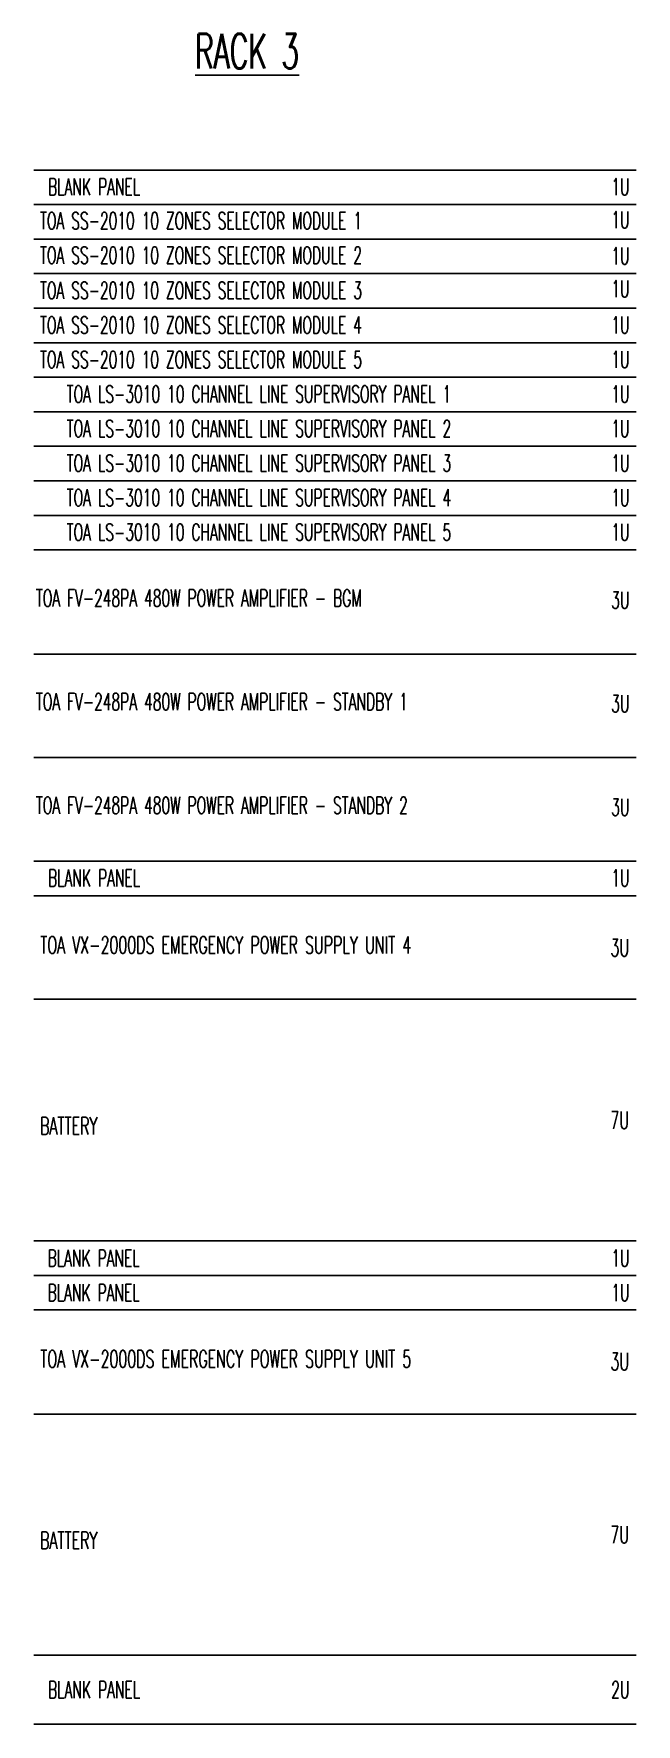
# Model space of a CAD drawing. Header units: millimetres. Extents: x 2974 to 5671, y 1205 to 3288.
# Drawn here: x 5136.2 to 5303.3, y 1302.7 to 1772.2 of the extents above; entities that cross this region are included whole.
import ezdxf
from ezdxf.enums import TextEntityAlignment as Align

# ---------------------------------------------------------------- set-up
doc = ezdxf.new("R2010")
doc.units = ezdxf.units.MM
doc.layers.add('0-RACK', color=7, linetype='Continuous')
doc.layers.add('TEXT', color=3, linetype='Continuous')
doc.styles.add('SIMPLEX', font='simplex.shx', dxfattribs={"width": 0.6})

msp = doc.modelspace()

# ---------------------------------------------------------------- texts
at = {"layer": '0-RACK', "color": 7, "style": 'SIMPLEX', "width": 0.6}
msp.add_text('%%URACK 3', height=9.592388, dxfattribs=at).set_placement((5180.93228, 1762.60827, -0.02095))
for s, height, p in [('BLANK PANEL', 4.6896118, (5152.93109, 1729.70079, -0.02095)), ('1U', 4.689612, (5298.96545, 1729.70079, -0.02095)), ('BLANK PANEL', 4.6896118, (5152.93109, 1537.72424, 0.06284)), ('1U', 4.689612, (5298.96545, 1537.72424, 0.06284)), ('BLANK PANEL', 4.6896118, (5152.80288, 1432.13424, -0.02095)), ('1U', 4.689612, (5298.96545, 1432.13424, -0.02095)), ('BLANK PANEL', 4.6896118, (5152.80288, 1422.57158, -0.02095)), ('1U', 4.689612, (5298.96545, 1422.57158, -0.02095)), ('BLANK PANEL', 4.6896118, (5152.93109, 1312.26903, -0.02095)), ('2U', 4.689612, (5298.96545, 1312.26903, -0.02095))]:
    msp.add_text(s, height=height, dxfattribs=at).set_placement(p, align=Align.MIDDLE_CENTER)
at = {"layer": '0-RACK', "color": 3, "extrusion": (-4.40822e-16, 0.000346206, 1), "style": 'SIMPLEX', "width": 0.6}
for s, p in [('TOA SS-2010 10 ZONES SELECTOR MODULE 1 ', (5137.89914, 1720.27579, 0.55221)), ('TOA SS-2010 10 ZONES SELECTOR MODULE 2 ', (5137.89914, 1710.6834, 0.54889)), ('TOA SS-2010 10 ZONES SELECTOR MODULE 3', (5137.89914, 1700.92418, 0.54836)), ('TOA SS-2010 10 ZONES SELECTOR MODULE 4', (5137.89914, 1691.30291, 0.54822)), ('TOA SS-2010 10 ZONES SELECTOR MODULE 5', (5137.89914, 1681.71052, 0.5449)), ('TOA FV-248PA 480W POWER AMPLIFIER - BGM', (5136.75663, 1615.47105, 0.57273)), ('TOA FV-248PA 480W POWER AMPLIFIER - STANDBY 1', (5136.75663, 1586.69388, 0.56276)), ('TOA FV-248PA 480W POWER AMPLIFIER - STANDBY 2', (5136.75663, 1557.91672, 0.5528))]:
    msp.add_text(s, height=4.6896118, dxfattribs=at).set_placement(p, align=Align.MIDDLE_LEFT)
at = {"layer": '0-RACK', "color": 3, "style": 'SIMPLEX', "width": 0.6}
for s, p in [('1U', (5298.96545, 1720.53919, -0.02095)), ('1U', (5298.96545, 1710.51601, -0.02095)), ('1U', (5298.96545, 1701.35441, -0.02095)), ('1U', (5298.96545, 1691.33124, -0.02095)), ('1U', (5298.96545, 1681.73885, -0.02095)), ('3U', (5298.96717, 1614.90502, 0.06284)), ('3U', (5298.96717, 1586.12786, 0.06284)), ('3U', (5298.96717, 1557.3507, 0.06284))]:
    msp.add_text(s, height=4.689612, dxfattribs=at).set_placement(p, align=Align.MIDDLE_CENTER)
at = {"layer": '0-RACK', "color": 141, "style": 'SIMPLEX', "width": 0.6}
for s, height, p in [('TOA LS-3010 10 CHANNEL LINE SUPERVISORY PANEL 1', 4.6896118, (5198.66392, 1672.14646, -0.02095)), ('1U', 4.689612, (5298.96545, 1672.14646, -0.02095)), ('TOA LS-3010 10 CHANNEL LINE SUPERVISORY PANEL 2', 4.6896118, (5198.66392, 1662.55408, -0.02095)), ('1U', 4.689612, (5298.96545, 1662.55408, -0.02095)), ('TOA LS-3010 10 CHANNEL LINE SUPERVISORY PANEL 3', 4.6896118, (5198.66392, 1652.96169, -0.02095)), ('1U', 4.689612, (5298.96545, 1652.96169, -0.02095)), ('TOA LS-3010 10 CHANNEL LINE SUPERVISORY PANEL 4', 4.6896118, (5198.66392, 1643.3693, -0.02095)), ('1U', 4.689612, (5298.96545, 1643.3693, -0.02095)), ('TOA LS-3010 10 CHANNEL LINE SUPERVISORY PANEL 5', 4.6896118, (5198.66392, 1633.77691, -0.02095)), ('1U', 4.689612, (5298.96545, 1633.77691, -0.02095)), ('7U', 4.796194, (5298.79991, 1470.4394, -0.02095)), ('7U', 4.796194, (5298.79991, 1355.34065, -0.02095))]:
    msp.add_text(s, height=height, dxfattribs=at).set_placement(p, align=Align.MIDDLE_CENTER)
for p in [(5137.94325, 1468.87439, -0.02095), (5137.94325, 1353.77564, -0.02095)]:
    msp.add_text('BATTERY', height=4.796194, dxfattribs=at).set_placement(p, align=Align.MIDDLE_LEFT)
at = {"layer": 'TEXT', "color": 141, "style": 'SIMPLEX', "width": 0.6}
for s, p in [('TOA VX-2000DS EMERGENCY POWER SUPPLY UNIT 4', (5137.96683, 1519.12564, 0.03386)), ('TOA VX-2000DS EMERGENCY POWER SUPPLY UNIT 5', (5137.96683, 1404.1656, -0.04993))]:
    msp.add_text(s, height=4.7961938, dxfattribs=at).set_placement(p, align=Align.MIDDLE_LEFT)
for p in [(5298.81908, 1518.36666, 0.06284), (5298.81908, 1403.40662, -0.02095)]:
    msp.add_text('3U', height=4.796194, dxfattribs=at).set_placement(p, align=Align.MIDDLE_CENTER)

# ---------------------------------------------------------------- linework, layer by layer
at = {"layer": '0-RACK', "color": 0, "linetype": 'Continuous'}
for p, q in [((5136.19281, 1734.36381, -0.02095), (5303.34984, 1734.36381, -0.02095)), ((5136.19281, 1724.77142, -0.02095), (5303.34984, 1724.77142, -0.02095)), ((5136.19281, 1715.17903, -0.02095), (5303.34984, 1715.17903, -0.02095)), ((5136.19281, 1705.58665, -0.02095), (5303.34984, 1705.58665, -0.02095)), ((5136.19281, 1695.99426, -0.02095), (5303.34984, 1695.99426, -0.02095)), ((5136.19281, 1686.40187, -0.02095), (5303.34984, 1686.40187, -0.02095)), ((5136.19281, 1686.40187, -0.02095), (5303.34984, 1686.40187, -0.02095)), ((5136.19281, 1676.80948, -0.02095), (5303.34984, 1676.80948, -0.02095)), ((5136.19281, 1667.2171, -0.02095), (5303.34984, 1667.2171, -0.02095)), ((5136.19281, 1667.2171, -0.02095), (5303.34984, 1667.2171, -0.02095)), ((5136.19281, 1657.62471, -0.02095), (5303.34984, 1657.62471, -0.02095)), ((5136.19281, 1657.62471, -0.02095), (5303.34984, 1657.62471, -0.02095)), ((5136.19281, 1648.03232, -0.02095), (5303.34984, 1648.03232, -0.02095)), ((5136.19281, 1638.43993, -0.02095), (5303.34984, 1638.43993, -0.02095)), ((5136.19281, 1628.84755, -0.02095), (5303.34984, 1628.84755, -0.02095)), ((5136.19281, 1599.94158, 0.06284), (5303.34984, 1599.94158, 0.06284)), ((5136.19281, 1599.94158, 0.06284), (5303.34984, 1599.94158, 0.06284)), ((5136.19281, 1599.94158, 0.06284), (5303.34984, 1599.94158, 0.06284)), ((5136.19281, 1571.16442, 0.06284), (5303.34984, 1571.16442, 0.06284)), ((5136.19281, 1571.16442, 0.06284), (5303.34984, 1571.16442, 0.06284)), ((5136.19281, 1542.38726, 0.06284), (5303.34984, 1542.38726, 0.06284)), ((5136.19281, 1532.79487, 0.06284), (5303.34984, 1532.79487, 0.06284)), ((5136.19281, 1504.10687, -0.02095), (5303.34984, 1504.10687, -0.02095)), ((5136.19281, 1504.10687, -0.02095), (5303.34984, 1504.10687, -0.02095)), ((5136.19281, 1436.93044, -0.02095), (5303.34984, 1436.93044, -0.02095)), ((5136.19281, 1427.36777, -0.02095), (5303.34984, 1427.36777, -0.02095)), ((5136.19281, 1417.80511, -0.02095), (5303.34984, 1417.80511, -0.02095)), ((5136.19281, 1388.84961, -0.02095), (5303.34984, 1388.84961, -0.02095)), ((5136.19281, 1388.84961, -0.02095), (5303.34984, 1388.84961, -0.02095)), ((5136.19281, 1321.83169, -0.02095), (5303.34984, 1321.83169, -0.02095)), ((5136.19281, 1302.70636, -0.02095), (5303.34984, 1302.70636, -0.02095))]:
    msp.add_line(p, q, dxfattribs=at)

msp.set_redraw_order([(e.dxf.handle, doc.entitydb.next_handle()) for e in msp.query("TEXT MTEXT ATTDEF DIMENSION ARC_DIMENSION")])  # texts and dimensions are drawn at this point

doc.saveas('drawing.dxf')
